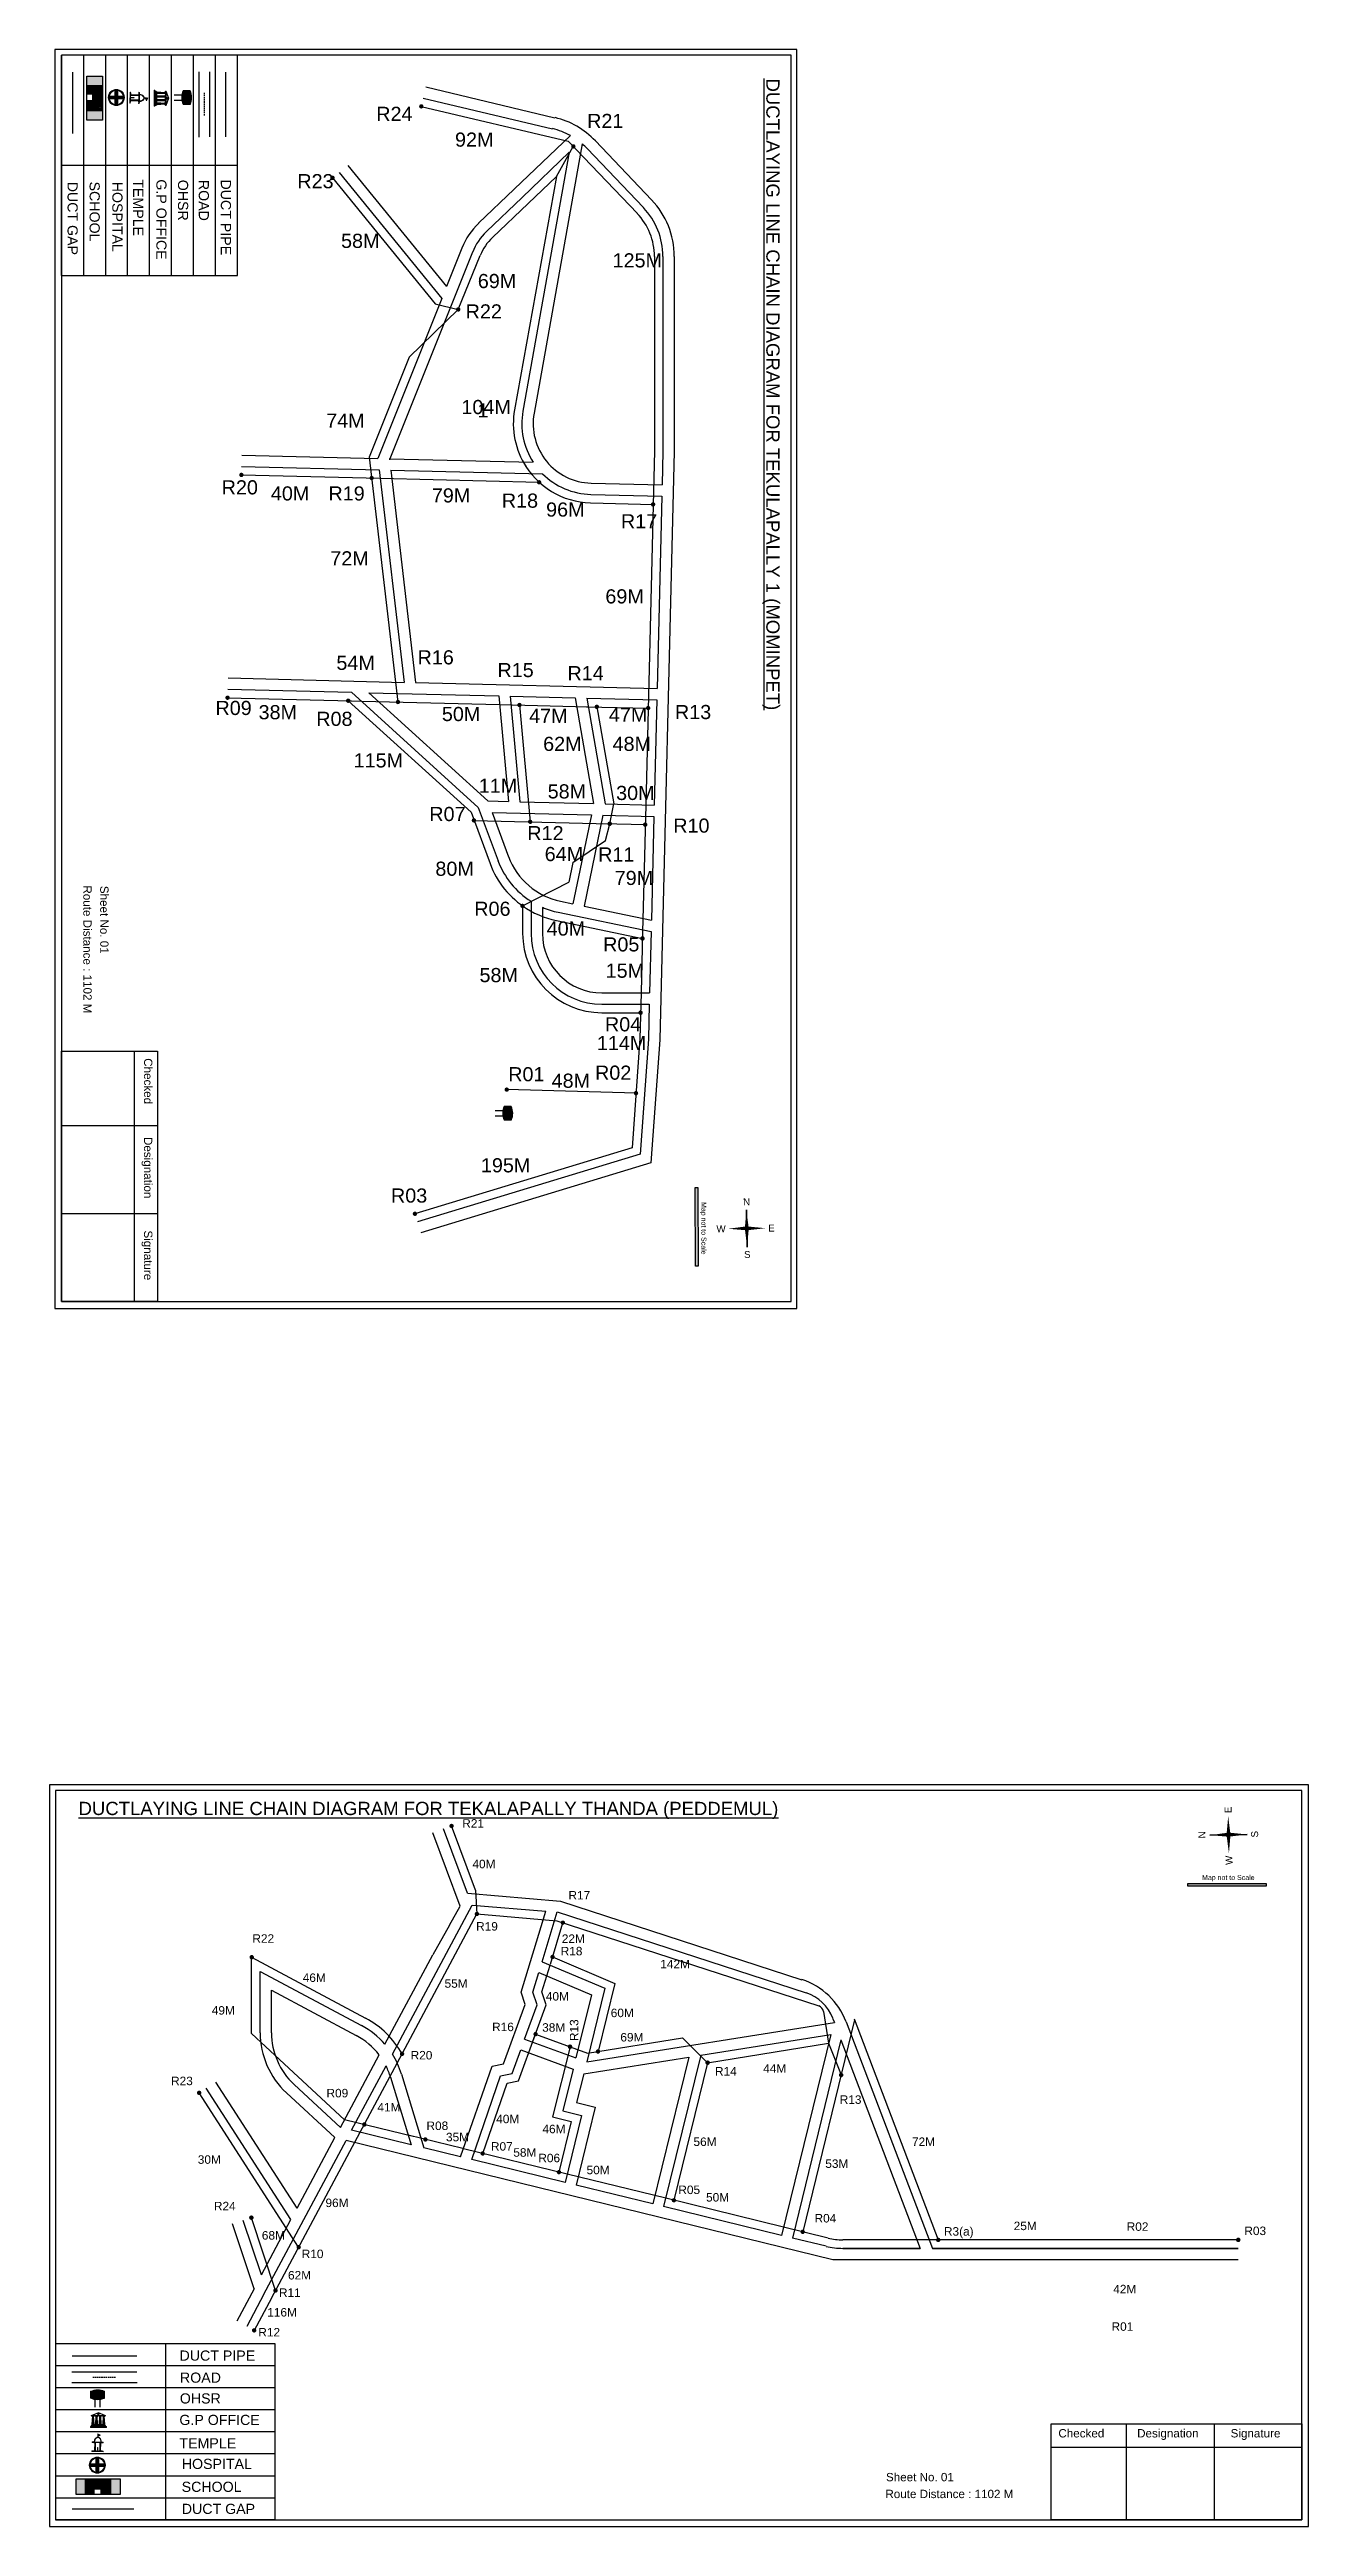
# Model space of a CAD drawing. Header units: inches. Extents: x 1745 to 7876, y -847 to 3138.
# Drawn here: x 1745 to 2635, y 1348 to 3100 of the extents above; entities that cross this region are included whole.
import ezdxf

# ---------------------------------------------------------------- set-up
doc = ezdxf.new("R2010")
doc.units = ezdxf.units.IN
doc.header["$MEASUREMENT"] = 0
doc.linetypes.add('DASHEDX2', pattern=[1.5, 1, -0.5])
for name, color, linetype in [('LANDMARK', 7, 'Continuous'), ('OHT', 7, 'Continuous'), ('pipe', 5, 'Continuous')]:
    doc.layers.add(name, color=color, linetype=linetype)
doc.styles.get("Standard").update_dxf_attribs({"font": 'arial.ttf'})

msp = doc.modelspace()

# ---------------------------------------------------------------- texts
at = {"color": 242, "true_color": 0xcd2027}
msp.add_text('%%UDUCTLAYING LINE CHAIN DIAGRAM FOR TEKULAPALLY 1 (MOMINPET)', height=9.375, rotation=270, dxfattribs=at).set_placement((2251.6, 3079.2))
for s, height, p in [('R24', 10, (1975.8, 3049.2)), ('R21', 10, (2124.9, 3044.2)), ('92M', 10, (2031.5, 3031)), ('R23', 10, (1920, 3001.6)), ('58M', 10, (1950.9, 2959.4)), ('125M', 10, (2142.9, 2945.6)), ('69M', 10, (2047.6, 2931)), ('R22', 10, (2039, 2909.5)), ('74M', 10, (1940.4, 2832.3)), ('104M', 10, (2036, 2841.9)), ('1', 10, (2047.4, 2839.5)), ('R20', 10, (1866.5, 2785.1)), ('40M', 10, (1901.3, 2780.8)), ('R19', 10, (1942, 2780.8)), ('79M', 10, (2015.1, 2779.4)), ('R18', 10, (2064.6, 2775.7)), ('96M', 10, (2095.9, 2769.4)), ('R17', 10, (2148.8, 2761.1)), ('72M', 10, (1943.3, 2734.9)), ('69M', 10, (2137.8, 2708)), ('54M', 10, (1947.6, 2661)), ('R16', 10, (2005, 2664.9)), ('R15', 10, (2061.5, 2655.9)), ('R14', 10, (2111, 2653.7)), ('R09', 10, (1862.1, 2629.1)), ('38M', 10, (1892.6, 2626.1)), ('R08', 10, (1933.4, 2621.4)), ('50M', 10, (2022.2, 2624.8)), ('47M', 10, (2083.9, 2623.5)), ('47M', 10, (2140.3, 2624.3)), ('R13', 10, (2187, 2626.2)), ('62M', 10, (2093.8, 2603.7)), ('48M', 10, (2142.9, 2603.7)), ('115M', 10, (1959.8, 2592)), ('11M', 10, (2048.3, 2574.1)), ('58M', 10, (2097, 2570.1)), ('30M', 10, (2145.4, 2569)), ('R07', 10, (2013.3, 2554.1)), ('R12', 10, (2082.6, 2540.6)), ('R10', 10, (2185.8, 2545.9)), ('80M', 10, (2017.6, 2515.4)), ('64M', 10, (2094.9, 2525.8)), ('R11', 10, (2132.7, 2525.5)), ('79M', 10, (2144.4, 2508.9)), ('R06', 10, (2045.1, 2487.1)), ('40M', 10, (2096.3, 2473.1)), ('R05', 10, (2136.2, 2461.9)), ('15M', 10, (2138, 2443.3)), ('58M', 10, (2048.8, 2440.2)), ('114M', 10, (2131.8, 2392.1)), ('R04', 10, (2137.5, 2405.4)), ('R01', 10, (2069.1, 2370.1)), ('48M', 10, (2099.8, 2365.5)), ('R02', 10, (2130.5, 2371.2)), ('195M', 10, (2049.8, 2305.7)), ('R03', 10, (1986.2, 2284.3)), ('R21', 6, (2036.6, 1842.3)), ('40M', 6, (2043.8, 1813.6)), ('Map not to Scale', 3.542, (2559.7, 1805.3)), ('R17', 6, (2111.7, 1791.5)), ('R19', 6, (2046.4, 1769.5)), ('R22', 6, (1888.2, 1760.9)), ('R18', 6, (2106.2, 1752)), ('22M', 6, (2107, 1760.8)), ('46M', 6, (1923.8, 1733.2)), ('55M', 6, (2024.1, 1729.1)), ('142M', 6, (2176.6, 1742.8)), ('40M', 6, (2095.7, 1720)), ('49M', 6, (1859.5, 1710.1)), ('R16', 6, (2057.7, 1698.4)), ('38M', 6, (2093.1, 1698)), ('60M', 6, (2141.6, 1708.3)), ('R20', 6, (2000.1, 1678.4)), ('69M', 6, (2148.4, 1691.1)), ('R23', 6, (1830.7, 1660.2)), ('R14', 6, (2215.3, 1667)), ('44M', 6, (2249.4, 1669)), ('R09', 6, (1940.6, 1651.6)), ('41M', 6, (1976.6, 1641.6)), ('R13', 6, (2303.5, 1647)), ('R08', 6, (2011.3, 1628.5)), ('40M', 6, (2060.6, 1633.3)), ('46M', 6, (2093.3, 1626.2)), ('35M', 6, (2025.1, 1620.5)), ('R07', 6, (2056.9, 1613.9)), ('58M', 6, (2072.7, 1609.6)), ('R06', 6, (2090.4, 1605.7)), ('56M', 6, (2200.1, 1617.2)), ('72M', 6, (2354.6, 1617.2)), ('30M', 6, (1849.6, 1604.6)), ('50M', 6, (2124.5, 1597.2)), ('53M', 6, (2293.3, 1601.7)), ('R24', 6, (1861, 1571.7)), ('96M', 6, (1939.9, 1574)), ('R05', 6, (2189.4, 1583.2)), ('50M', 6, (2209, 1577.9)), ('R04', 6, (2285.7, 1563.1)), ('R3(a)', 6, (2377.2, 1553.8)), ('25M', 6, (2426.5, 1557.7)), ('R02', 6, (2506.4, 1557.2)), ('R03', 6, (2589.6, 1554.2)), ('68M', 6, (1894.9, 1551)), ('R10', 6, (1923.1, 1537.9)), ('62M', 6, (1913.4, 1522.8)), ('R11', 6, (1907, 1510.5)), ('42M', 6, (2496.9, 1513)), ('116M', 6, (1898.7, 1496.6)), ('R01', 6, (2495.7, 1486.5)), ('DUCT PIPE', 7.18, (1836.7, 1465.4)), ('R12', 6, (1892.4, 1482.5)), ('ROAD ', 7.18, (1837, 1449.8)), ('OHSR', 7.18, (1836.9, 1435.1)), ('G.P OFFICE', 7.18, (1836.6, 1419.9)), ('TEMPLE', 7.18, (1836.6, 1403.4)), ('Checked', 5.89, (2458.1, 1411.1)), ('Designation', 5.886, (2513.8, 1411.1)), ('Signature', 5.89, (2579.9, 1411.1)), ('HOSPITAL', 7.18, (1838.3, 1388.8)), ('Sheet No. 01', 5.886, (2336.2, 1380.1)), ('SCHOOL', 7.18, (1838.2, 1372.6)), ('Route Distance : 1102 M', 5.886, (2335.8, 1368.2)), ('DUCT GAP', 7.18, (1838.3, 1357))]:
    msp.add_text(s, height=height).set_placement(p)
for s, height, rotation, p in [('DUCT GAP', 7.18, 270, (1757.5, 3006.2)), ('SCHOOL', 7.18, 270, (1773.1, 3006.3)), ('HOSPITAL', 7.18, 270, (1789.2, 3006.2)), ('TEMPLE', 7.18, 270, (1803.9, 3007.9)), ('G.P OFFICE', 7.18, 270, (1820.3, 3007.9)), ('OHSR', 7.18, 270, (1835.6, 3007.6)), ('ROAD ', 7.18, 270, (1850.3, 3007.5)), ('DUCT PIPE', 7.18, 270, (1865.9, 3007.8)), ('Route Distance : 1102 M', 5.886, 270, (1768.7, 2508.6)), ('Sheet No. 01', 5.886, 270, (1780.6, 2508.3)), ('Checked', 5.89, 270, (1811.6, 2386.4)), ('Designation', 5.886, 270, (1811.6, 2330.7)), ('Map not to Scale', 3.542, 270, (2205.7, 2284.7)), ('N', 4.95, 1.0063, (2235.2, 2282.4)), ('Signature', 5.89, 270, (1811.6, 2264.6)), ('W', 4.95, 1.0063, (2216.4, 2263.2)), ('E', 4.95, 1.0063, (2253, 2263.8)), ('S', 4.95, 1.0063, (2235.9, 2245.1)), ('E', 4.95, 91.0063, (2580.6, 1852.6)), ('N', 4.95, 91.0063, (2562.1, 1834.7)), ('S', 4.95, 91.0063, (2599.4, 1835.4)), ('W', 4.95, 91.0063, (2581.3, 1816)), ('R13', 6, 90, (2118.7, 1691.4))]:
    msp.add_text(s, height=height, rotation=rotation).set_placement(p)
msp.add_text('%%UDUCTLAYING LINE CHAIN DIAGRAM FOR TEKALAPALLY THANDA (PEDDEMUL)', height=9.375, dxfattribs=at).set_placement((1765.3, 1851.2))

# ---------------------------------------------------------------- blocks, each defined once
blk = doc.blocks.new('OHT')
at = {"linetype": 'Continuous', "lineweight": 0, "true_color": 0x0ffffc}
blk.add_hatch(color=4, dxfattribs=at).paths.add_polyline_path([(0.01, 1), (0, 1, 0.101323), (-0.4, 0.92), (-0.4, 0.52, 0.194075), (0.4, 0.52), (0.4, 0.92, 0.097877)])
at = {"color": 4, "linetype": 'Continuous', "lineweight": 0, "true_color": 0x0ffffc, "flags": 128}
for points in [[(-0.4, 0.52), (-0.4, 0.92)], [(0.4, 0.52), (0.4, 0.92)]]:
    blk.add_lwpolyline(points, dxfattribs=at)
at = {"color": 4, "linetype": 'Continuous', "lineweight": 0, "true_color": 0x0ffffc, "const_width": 0.075, "flags": 128}
for points in [[(-0.15, 0), (-0.15, 0.48)], [(0.15, 0), (0.15, 0.47)]]:
    blk.add_lwpolyline(points, dxfattribs=at)
at = {"color": 4, "linetype": 'Continuous', "lineweight": 0, "true_color": 0x0ffffc}
for centre, radius, start, end in [((0.01, -0.02), 1.02, 67.3109, 113.4711), ((0, 1.51), 1.07, 247.7682, 291.7007)]:
    blk.add_arc(centre, radius, start, end, dxfattribs=at)
blk = doc.blocks.new('Government_Office')
at = {"linetype": 'Continuous', "lineweight": 0, "true_color": 0xff0000}
for points in [[(-0.5, 0.05), (0.5, 0.05), (0.5, 0), (-0.5, 0)], [(-0.45, 0.08), (-0.45, 0.12), (0.45, 0.12), (0.45, 0.08)], [(-0.4, 0.14), (-0.4, 0.18), (0.4, 0.18), (0.4, 0.14)]]:
    blk.add_hatch(color=1, dxfattribs=at).paths.add_polyline_path(points)
h = blk.add_hatch(color=1, dxfattribs=at)
h.paths.add_polyline_path([(0.44, 0.72), (0.45, 0.75), (0, 0.93), (-0.45, 0.75), (-0.44, 0.72)])
h.paths.add_polyline_path([(0.36, 0.75), (-0.36, 0.75), (0, 0.9)], flags=16)
h.paths.add_polyline_path([(0, 0.78, -1), (0, 0.87, -1)], flags=0)
h = blk.add_hatch(color=1, dxfattribs=at)
edge = h.paths.add_edge_path()
edge.add_line((-0.27, 0.2), (-0.3, 0.68))
edge.add_line((-0.3, 0.68), (-0.29, 0.68))
edge.add_arc((-0.28, 0.69), 0.0176, 225.304, 441.5659)
edge.add_line((-0.28, 0.7), (-0.39, 0.7))
edge.add_arc((-0.39, 0.69), 0.0176, 98.4341, 314.696)
edge.add_line((-0.38, 0.68), (-0.37, 0.68))
edge.add_line((-0.37, 0.68), (-0.4, 0.2))
edge.add_line((-0.4, 0.2), (-0.27, 0.2))
h = blk.add_hatch(color=1, dxfattribs=at)
edge = h.paths.add_edge_path()
edge.add_line((-0.05, 0.2), (-0.07, 0.68))
edge.add_line((-0.07, 0.68), (-0.07, 0.68))
edge.add_arc((-0.05, 0.69), 0.0176, 225.304, 441.5659)
edge.add_line((-0.05, 0.7), (-0.17, 0.7))
edge.add_arc((-0.17, 0.69), 0.0176, 98.4341, 314.696)
edge.add_line((-0.16, 0.68), (-0.15, 0.68))
edge.add_line((-0.15, 0.68), (-0.18, 0.2))
edge.add_line((-0.18, 0.2), (-0.05, 0.2))
h = blk.add_hatch(color=1, dxfattribs=at)
edge = h.paths.add_edge_path()
edge.add_arc((0, 0.83), 0.0467, 90, 270)
edge.add_arc((0, 0.83), 0.0467, 270, 450)
h = blk.add_hatch(color=1, dxfattribs=at)
edge = h.paths.add_edge_path()
edge.add_line((0.18, 0.2), (0.15, 0.68))
edge.add_line((0.15, 0.68), (0.16, 0.68))
edge.add_arc((0.17, 0.69), 0.0176, 225.304, 441.5659)
edge.add_line((0.17, 0.7), (0.05, 0.7))
edge.add_arc((0.05, 0.69), 0.0176, 98.4341, 314.696)
edge.add_line((0.07, 0.68), (0.07, 0.68))
edge.add_line((0.07, 0.68), (0.05, 0.2))
edge.add_line((0.05, 0.2), (0.18, 0.2))
h = blk.add_hatch(color=1, dxfattribs=at)
edge = h.paths.add_edge_path()
edge.add_line((0.4, 0.2), (0.37, 0.68))
edge.add_line((0.37, 0.68), (0.38, 0.68))
edge.add_arc((0.39, 0.69), 0.0176, 225.304, 441.5659)
edge.add_line((0.4, 0.7), (0.28, 0.7))
edge.add_arc((0.28, 0.69), 0.0176, 98.4341, 314.696)
edge.add_line((0.29, 0.68), (0.3, 0.68))
edge.add_line((0.3, 0.68), (0.27, 0.2))
edge.add_line((0.27, 0.2), (0.4, 0.2))
at = {"color": 1, "linetype": 'Continuous', "lineweight": 0, "true_color": 0xff0000, "flags": 128}
for points in [[(-0.5, 0.05), (0.5, 0.05), (0.5, 0), (-0.5, 0)], [(-0.45, 0.75), (-0.44, 0.72), (0.44, 0.72), (0.45, 0.75), (0, 0.93)], [(-0.45, 0.08), (-0.45, 0.12), (0.45, 0.12), (0.45, 0.08)], [(-0.4, 0.14), (-0.4, 0.18), (0.4, 0.18), (0.4, 0.14)], [(-0.36, 0.75), (0.36, 0.75), (0, 0.9)]]:
    blk.add_lwpolyline(points, close=True, dxfattribs=at)
for points in [[(-0.27, 0.2), (-0.3, 0.68), (-0.29, 0.68, 1.379694), (-0.28, 0.7), (-0.39, 0.7, 1.379694), (-0.38, 0.68), (-0.37, 0.68), (-0.4, 0.2)], [(-0.05, 0.2), (-0.07, 0.68), (-0.07, 0.68, 1.379694), (-0.05, 0.7), (-0.17, 0.7, 1.379694), (-0.16, 0.68), (-0.15, 0.68), (-0.18, 0.2)], [(0, 0.87, 1), (0, 0.78, 1)], [(0.18, 0.2), (0.15, 0.68), (0.16, 0.68, 1.379694), (0.17, 0.7), (0.05, 0.7, 1.379694), (0.07, 0.68), (0.07, 0.68), (0.05, 0.2)], [(0.4, 0.2), (0.37, 0.68), (0.38, 0.68, 1.379694), (0.4, 0.7), (0.28, 0.7, 1.379694), (0.29, 0.68), (0.3, 0.68), (0.27, 0.2)]]:
    blk.add_lwpolyline(points, format="xyb", close=True, dxfattribs=at)
blk = doc.blocks.new('Temple')
at = {"linetype": 'Continuous', "lineweight": 0, "true_color": 0xff0000}
h = blk.add_hatch(color=1, dxfattribs=at)
edge = h.paths.add_edge_path()
edge.add_line((0.17, 0.49), (0.22, 0.49))
edge.add_line((0.22, 0.49), (0.22, 0.5))
edge.add_line((0.22, 0.5), (0.31, 0.5))
edge.add_line((0.31, 0.5), (0.31, 0.53))
edge.add_line((0.31, 0.53), (0.26, 0.53))
edge.add_line((0.26, 0.53), (0.26, 0.54))
edge.add_line((0.26, 0.54), (0.2, 0.54))
edge.add_spline(control_points=[(0.2, 0.54), (0.2, 0.59), (0.19, 0.64), (0.14, 0.74), (0.09, 0.79), (0.03, 0.8), (0.02, 0.81), (0.01, 0.81)], knot_values=[4.712389, 4.712389, 4.712389, 4.712389, 5.278166, 5.278166, 6.117402, 6.117402, 6.223801, 6.223801, 6.223801, 6.223801], degree=3, periodic=0)
edge.add_line((0.01, 0.81), (0.01, 0.79))
edge.add_line((0.01, 0.79), (-0.01, 0.79))
edge.add_line((-0.01, 0.79), (-0.01, 0.81))
edge.add_spline(control_points=[(-0.01, 0.81), (-0.05, 0.8), (-0.1, 0.78), (-0.17, 0.7), (-0.2, 0.63), (-0.2, 0.55), (-0.2, 0.55), (-0.2, 0.54)], knot_values=[6.343965, 6.343965, 6.343965, 6.343965, 6.956638, 6.956638, 7.795874, 7.795874, 7.853982, 7.853982, 7.853982, 7.853982], degree=3, periodic=0)
edge.add_line((-0.2, 0.54), (-0.26, 0.54))
edge.add_line((-0.26, 0.54), (-0.26, 0.53))
edge.add_line((-0.26, 0.53), (-0.31, 0.53))
edge.add_line((-0.31, 0.53), (-0.31, 0.5))
edge.add_line((-0.31, 0.5), (-0.22, 0.5))
edge.add_line((-0.22, 0.5), (-0.22, 0.49))
edge.add_line((-0.22, 0.49), (-0.17, 0.49))
edge.add_line((-0.17, 0.49), (-0.17, 0.07))
edge.add_arc((-0.2, 0.07), 0.03, -90, 0, ccw=False)
edge.add_line((-0.2, 0.04), (-0.26, 0.04))
edge.add_line((-0.26, 0.04), (-0.26, 0.03))
edge.add_line((-0.26, 0.03), (-0.31, 0.03))
edge.add_line((-0.31, 0.03), (-0.31, 0))
edge.add_line((-0.31, 0), (0.31, 0))
edge.add_line((0.31, 0), (0.31, 0.03))
edge.add_line((0.31, 0.03), (0.26, 0.03))
edge.add_line((0.26, 0.03), (0.26, 0.04))
edge.add_line((0.26, 0.04), (0.2, 0.04))
edge.add_arc((0.2, 0.07), 0.03, 180, 270, ccw=False)
edge.add_line((0.17, 0.07), (0.17, 0.49))
h.paths.add_polyline_path([(0.12, 0.07, -0.414214), (0.1, 0.04), (0.05, 0.04), (0.05, 0.03), (-0.05, 0.03), (-0.05, 0.04), (-0.1, 0.04, -0.414214), (-0.12, 0.07), (-0.12, 0.5), (0.12, 0.5)], flags=16)
edge = h.paths.add_edge_path(flags=16)
edge.add_ellipse((0, 0.54), major_axis=(0, 0.242), ratio=0.722808, start_angle=270, end_angle=450, ccw=False)
edge.add_line((0.17, 0.54), (-0.17, 0.54))
h.paths.add_polyline_path([(0.01, 0.23), (0.01, 0.07), (-0.01, 0.07), (-0.01, 0.23)], flags=0)
at = {"linetype": 'Continuous', "lineweight": 0, "true_color": 0xe66000}
blk.add_hatch(color=32, dxfattribs=at).paths.add_polyline_path([(-0.01, 1), (0.15, 0.93), (0, 0.85)])
at = {"linetype": 'Continuous', "lineweight": 0, "true_color": 0xff0000}
h = blk.add_hatch(color=1, dxfattribs=at)
edge = h.paths.add_edge_path()
edge.add_line((0.01, 0.86), (0, 0.85))
edge.add_line((0, 0.85), (0, 0.93))
edge.add_line((0, 0.93), (-0.01, 0.93))
edge.add_line((-0.01, 0.93), (-0.01, 0.81))
edge.add_spline(control_points=[(-0.01, 0.81), (0, 0.81), (0, 0.81), (0.01, 0.81)], knot_values=[6.223801, 6.223801, 6.223801, 6.223801, 6.343965, 6.343965, 6.343965, 6.343965], degree=3, periodic=0)
edge.add_line((0.01, 0.81), (0.01, 0.86))
h = blk.add_hatch(color=1, dxfattribs=at)
edge = h.paths.add_edge_path()
edge.add_line((0.01, 0.79), (0.01, 0.81))
edge.add_spline(control_points=[(0.01, 0.81), (0, 0.81), (0, 0.81), (-0.01, 0.81)], knot_values=[6.223801, 6.223801, 6.223801, 6.223801, 6.343965, 6.343965, 6.343965, 6.343965], degree=3, periodic=0)
edge.add_line((-0.01, 0.81), (-0.01, 0.79))
edge.add_line((-0.01, 0.79), (0.01, 0.79))
at = {"color": 1, "linetype": 'Continuous', "lineweight": 0, "true_color": 0xff0000, "flags": 128}
blk.add_lwpolyline([(0.2, 0.54), (0.26, 0.54), (0.26, 0.53), (0.31, 0.53), (0.31, 0.5), (0.22, 0.5), (0.22, 0.49), (0.17, 0.49), (0.17, 0.07, 0.414214), (0.2, 0.04), (0.26, 0.04), (0.26, 0.03), (0.31, 0.03), (0.31, 0), (-0.31, 0), (-0.31, 0.03), (-0.26, 0.03), (-0.26, 0.04), (-0.2, 0.04, 0.414214), (-0.17, 0.07), (-0.17, 0.49), (-0.22, 0.49), (-0.22, 0.5), (-0.31, 0.5), (-0.31, 0.53), (-0.26, 0.53), (-0.26, 0.54), (-0.2, 0.54)], format="xyb", dxfattribs=at)
blk.add_lwpolyline([(-0.17, 0.54), (0.17, 0.54)], dxfattribs=at)
blk.add_lwpolyline([(0.12, 0.5), (0.12, 0.07, -0.414214), (0.1, 0.04), (0.05, 0.04), (0.05, 0.03), (-0.05, 0.03), (-0.05, 0.04), (-0.1, 0.04, -0.414214), (-0.12, 0.07), (-0.12, 0.5)], format="xyb", close=True, dxfattribs=at)
at = {"color": 32, "linetype": 'Continuous', "lineweight": 0, "true_color": 0xe66000, "flags": 128}
blk.add_lwpolyline([(-0.01, 1), (0.15, 0.93), (0, 0.85), (-0.01, 1)], dxfattribs=at)
at = {"color": 1, "linetype": 'Continuous', "lineweight": 0, "true_color": 0xff0000, "flags": 128}
for points in [[(0.01, 0.93), (-0.01, 0.93), (-0.01, 0.79), (0.01, 0.79)], [(0.01, 0.23), (-0.01, 0.23), (-0.01, 0.07), (0.01, 0.07)]]:
    blk.add_lwpolyline(points, close=True, dxfattribs=at)
at = {"color": 1, "linetype": 'Continuous', "lineweight": 0, "true_color": 0xff0000}
blk.add_ellipse((0, 0.54), major_axis=(0, 0.242), ratio=0.722808, start_param=4.712389, end_param=7.853982, dxfattribs=at)
blk.add_open_spline([(0.2, 0.54), (0.2, 0.59), (0.19, 0.64), (0.14, 0.74), (0.09, 0.79), (-0.02, 0.82), (-0.08, 0.79), (-0.17, 0.7), (-0.2, 0.63), (-0.2, 0.55), (-0.2, 0.55), (-0.2, 0.54)], degree=3, knots=[4.712389, 4.712389, 4.712389, 4.712389, 5.278166, 5.278166, 6.117402, 6.117402, 6.956638, 6.956638, 7.795874, 7.795874, 7.853982, 7.853982, 7.853982, 7.853982], dxfattribs=at)
blk = doc.blocks.new('*U5')
at = {"color": 0, "linetype": 'DASHEDX2', "transparency": 16777216}
blk.add_line((0, 8.2), (0, -8), dxfattribs=at)
blk = doc.blocks.new('Hospital')
at = {"linetype": 'Continuous', "lineweight": 0, "true_color": 0x000000}
h = blk.add_hatch(color=18, dxfattribs=at)
h.paths.add_polyline_path([(-0.5, 0, 1), (0.5, 0, 1)])
h.paths.add_polyline_path([(0.45, 0, -1), (-0.45, 0, -1)], flags=16)
at = {"linetype": 'Continuous', "true_color": 0xff0000}
blk.add_hatch(color=1, dxfattribs=at).paths.add_polyline_path([(-0.39, 0.08), (-0.08, 0.08), (-0.08, 0.39), (0.08, 0.39), (0.08, 0.08), (0.39, 0.08), (0.39, -0.08), (0.08, -0.08), (0.08, -0.39), (-0.08, -0.39), (-0.08, -0.08), (-0.39, -0.08)])
at = {"color": 1, "linetype": 'Continuous', "true_color": 0xff0000, "flags": 128}
blk.add_lwpolyline([(-0.39, 0.08), (-0.08, 0.08), (-0.08, 0.39), (0.08, 0.39), (0.08, 0.08), (0.39, 0.08), (0.39, -0.08), (0.08, -0.08), (0.08, -0.39), (-0.08, -0.39), (-0.08, -0.08), (-0.39, -0.08)], close=True, dxfattribs=at)
at = {"color": 18, "linetype": 'Continuous', "lineweight": 0, "true_color": 0x000000}
for radius in [0.5, 0.446]:
    blk.add_circle((0, 0), radius, dxfattribs=at)
blk = doc.blocks.new('*U7')
at = {"color": 0, "linetype": 'DASHEDX2', "transparency": 16777216}
blk.add_line((-8.2, 0), (8, 0), dxfattribs=at)

# ---------------------------------------------------------------- hatches: boundary and pattern name
at = {"true_color": 0xc8c92d}
h = msp.add_hatch(color=52, dxfattribs=at)
h.dxf.hatch_style = 1
h.paths.add_polyline_path([(1782.3, 3074.7), (1782.3, 3080.9), (1771.2, 3080.9), (1771.2, 3074.7)])
h.paths.add_polyline_path([(1782.3, 3049.9), (1782.3, 3056), (1771.2, 3056), (1771.2, 3049.9)])
at = {"true_color": 0x293189}
h = msp.add_hatch(color=177, dxfattribs=at)
h.dxf.hatch_style = 1
h.paths.add_polyline_path([(1782.3, 3056), (1782.3, 3074.7), (1771.2, 3074.7), (1771.2, 3067.7), (1774.9, 3067.7), (1774.9, 3063.9), (1771.2, 3063.9), (1771.2, 3056)])
h.paths.add_polyline_path([(1779.8, 3072.1), (1779.8, 3073.4), (1781.1, 3073.4), (1781.1, 3072.1)], flags=16)
h.paths.add_polyline_path([(1779.8, 3059.2), (1781.1, 3059.2), (1781.1, 3057.8), (1779.8, 3057.8)], flags=16)
at = {"ltscale": 0.5}
h = msp.add_hatch(color=5, dxfattribs=at)
h.dxf.hatch_style = 1
h.paths.add_polyline_path([(2009.2, 3059.5, 1), (2006.1, 3059.5, 1)])
h = msp.add_hatch(color=5, dxfattribs=at)
h.dxf.hatch_style = 1
h.paths.add_polyline_path([(2116.7, 3031.2, 1), (2113.6, 3031.2, 1)])
h = msp.add_hatch(color=5, dxfattribs=at)
h.dxf.hatch_style = 1
h.paths.add_polyline_path([(1946.4, 3009, 1), (1943.3, 3009, 1)])
h = msp.add_hatch(color=5, dxfattribs=at)
h.dxf.hatch_style = 1
h.paths.add_polyline_path([(2035.3, 2915.9, 1), (2032.2, 2915.9, 1)])
h = msp.add_hatch(color=5, dxfattribs=at)
h.dxf.hatch_style = 1
h.paths.add_polyline_path([(1882, 2798.9, 1), (1878.9, 2798.9, 1)])
h = msp.add_hatch(color=5, dxfattribs=at)
h.dxf.hatch_style = 1
h.paths.add_polyline_path([(1974.1, 2796.7, 1), (1971, 2796.7, 1)])
h = msp.add_hatch(color=5, dxfattribs=at)
h.dxf.hatch_style = 1
h.paths.add_polyline_path([(2092.5, 2793.7, 1), (2089.4, 2793.7, 1)])
h = msp.add_hatch(color=5, dxfattribs=at)
h.dxf.hatch_style = 1
h.paths.add_polyline_path([(2173.1, 2778, 1), (2170, 2778, 1)])
h = msp.add_hatch(color=5, dxfattribs=at)
h.dxf.hatch_style = 1
h.paths.add_polyline_path([(1872.2, 2641.3, 1), (1869.1, 2641.3, 1)])
h = msp.add_hatch(color=5, dxfattribs=at)
h.dxf.hatch_style = 1
h.paths.add_polyline_path([(1957.5, 2639.2, 1), (1954.4, 2639.2, 1)])
h = msp.add_hatch(color=5, dxfattribs=at)
h.dxf.hatch_style = 1
h.paths.add_polyline_path([(1992.7, 2638.3, 1), (1989.6, 2638.3, 1)])
h = msp.add_hatch(color=5, dxfattribs=at)
h.dxf.hatch_style = 1
h.paths.add_polyline_path([(2078.6, 2636.2, 1), (2075.5, 2636.2, 1)])
h = msp.add_hatch(color=5, dxfattribs=at)
h.dxf.hatch_style = 1
h.paths.add_polyline_path([(2133.3, 2634.9, 1), (2130.2, 2634.9, 1)])
h = msp.add_hatch(color=5, dxfattribs=at)
h.dxf.hatch_style = 1
h.paths.add_polyline_path([(2169.6, 2634, 1), (2166.5, 2634, 1)])
h = msp.add_hatch(color=5, dxfattribs=at)
h.dxf.hatch_style = 1
h.paths.add_polyline_path([(2046.4, 2554.6, 1), (2043.3, 2554.6, 1)])
h = msp.add_hatch(color=5, dxfattribs=at)
h.dxf.hatch_style = 1
h.paths.add_polyline_path([(2086.2, 2553.6, 1), (2083.1, 2553.6, 1)])
h = msp.add_hatch(color=5, dxfattribs=at)
h.dxf.hatch_style = 1
h.paths.add_polyline_path([(2142.5, 2552.2, 1), (2139.3, 2552.2, 1)])
h = msp.add_hatch(color=5, dxfattribs=at)
h.dxf.hatch_style = 1
h.paths.add_polyline_path([(2167.5, 2551.6, 1), (2164.4, 2551.6, 1)])
h = msp.add_hatch(color=5, dxfattribs=at)
h.dxf.hatch_style = 1
h.paths.add_polyline_path([(2080.8, 2494.1, 1), (2077.7, 2494.1, 1)])
h = msp.add_hatch(color=5, dxfattribs=at)
h.dxf.hatch_style = 1
h.paths.add_polyline_path([(2165.6, 2471.1, 1), (2162.4, 2471.1, 1)])
h = msp.add_hatch(color=5, dxfattribs=at)
h.dxf.hatch_style = 1
h.paths.add_polyline_path([(2164.3, 2418.6, 1), (2161.1, 2418.6, 1)])
h = msp.add_hatch(color=5, dxfattribs=at)
h.dxf.hatch_style = 1
h.paths.add_polyline_path([(2069.6, 2364.2, 1), (2066.5, 2364.2, 1)])
h = msp.add_hatch(color=5, dxfattribs=at)
h.dxf.hatch_style = 1
h.paths.add_polyline_path([(2161, 2361.7, 1), (2157.9, 2361.7, 1)])
at = {"true_color": 0x0093dd}
h = msp.add_hatch(color=142, dxfattribs=at)
h.dxf.hatch_style = 1
h.paths.add_polyline_path([(2203.2, 2294.9), (2201.4, 2294.9), (2201.5, 2239.4), (2203.4, 2239.4)])
at = {"ltscale": 0.5}
h = msp.add_hatch(color=5, dxfattribs=at)
h.dxf.hatch_style = 1
h.paths.add_polyline_path([(2004.7, 2276.4, 1), (2001.6, 2276.4, 1)])
h = msp.add_hatch(color=5, dxfattribs=at)
h.dxf.hatch_style = 1
h.paths.add_polyline_path([(2030.6, 1843.5, 1), (2027.5, 1843.5, 1)])
at = {"true_color": 0x0093dd}
h = msp.add_hatch(color=142, dxfattribs=at)
h.dxf.hatch_style = 1
h.paths.add_polyline_path([(2549.6, 1802.8), (2549.6, 1800.9), (2605.1, 1801), (2605.1, 1802.9)])
at = {"ltscale": 0.5}
h = msp.add_hatch(color=5, dxfattribs=at)
h.dxf.hatch_style = 1
h.paths.add_polyline_path([(2048.5, 1781.3, 1), (2045.4, 1781.3, 1)])
h = msp.add_hatch(color=5, dxfattribs=at)
h.dxf.hatch_style = 1
h.paths.add_polyline_path([(2109.3, 1775.1, 1), (2106.2, 1775.1, 1)])
h = msp.add_hatch(color=5, dxfattribs=at)
h.dxf.hatch_style = 1
h.paths.add_polyline_path([(1889.3, 1750.7, 1), (1886.2, 1750.7, 1)])
h = msp.add_hatch(color=5, dxfattribs=at)
h.dxf.hatch_style = 1
h.paths.add_polyline_path([(2102, 1750.9, 1), (2098.9, 1750.9, 1)])
h = msp.add_hatch(color=5, dxfattribs=at)
h.dxf.hatch_style = 1
h.paths.add_polyline_path([(1995.6, 1682.3, 1), (1992.5, 1682.3, 1)])
h = msp.add_hatch(color=5, dxfattribs=at)
h.dxf.hatch_style = 1
h.paths.add_polyline_path([(2090, 1696.3, 1), (2086.9, 1696.3, 1)])
h = msp.add_hatch(color=5, dxfattribs=at)
h.dxf.hatch_style = 1
h.paths.add_polyline_path([(2114.4, 1687.4, 1), (2111.2, 1687.4, 1)])
h = msp.add_hatch(color=5, dxfattribs=at)
h.dxf.hatch_style = 1
h.paths.add_polyline_path([(2134.1, 1684, 1), (2131, 1684, 1)])
h = msp.add_hatch(color=5, dxfattribs=at)
h.dxf.hatch_style = 1
h.paths.add_polyline_path([(2211.7, 1676.1, 1), (2208.5, 1676.1, 1)])
h = msp.add_hatch(color=5, dxfattribs=at)
h.dxf.hatch_style = 1
h.paths.add_polyline_path([(2306.1, 1667.4, 1), (2302.9, 1667.4, 1)])
h = msp.add_hatch(color=5, dxfattribs=at)
h.dxf.hatch_style = 1
h.paths.add_polyline_path([(1852.1, 1654.8, 1), (1849, 1654.8, 1)])
h = msp.add_hatch(color=5, dxfattribs=at)
h.dxf.hatch_style = 1
h.paths.add_polyline_path([(1968.9, 1632.4, 1), (1965.8, 1632.4, 1)])
h = msp.add_hatch(color=5, dxfattribs=at)
h.dxf.hatch_style = 1
h.paths.add_polyline_path([(2012.1, 1621.8, 1), (2009, 1621.8, 1)])
h = msp.add_hatch(color=5, dxfattribs=at)
h.dxf.hatch_style = 1
h.paths.add_polyline_path([(2052.6, 1611.9, 1), (2049.5, 1611.9, 1)])
h = msp.add_hatch(color=5, dxfattribs=at)
h.dxf.hatch_style = 1
h.paths.add_polyline_path([(2106.5, 1598.7, 1), (2103.4, 1598.7, 1)])
h = msp.add_hatch(color=5, dxfattribs=at)
h.dxf.hatch_style = 1
h.paths.add_polyline_path([(2187.8, 1578.8, 1), (2184.7, 1578.8, 1)])
h = msp.add_hatch(color=5, dxfattribs=at)
h.dxf.hatch_style = 1
h.paths.add_polyline_path([(1889.1, 1566.5, 1), (1885.9, 1566.5, 1)])
h = msp.add_hatch(color=5, dxfattribs=at)
h.dxf.hatch_style = 1
h.paths.add_polyline_path([(1922.5, 1545.6, 1), (1919.4, 1545.6, 1)])
h = msp.add_hatch(color=5, dxfattribs=at)
h.dxf.hatch_style = 1
h.paths.add_polyline_path([(2278.9, 1556.5, 1), (2275.8, 1556.5, 1)])
h = msp.add_hatch(color=5, dxfattribs=at)
h.dxf.hatch_style = 1
h.paths.add_polyline_path([(2374.7, 1550.8, 1), (2371.6, 1550.8, 1)])
h = msp.add_hatch(color=5, dxfattribs=at)
h.dxf.hatch_style = 1
h.paths.add_polyline_path([(2586.9, 1550.8, 1), (2583.7, 1550.8, 1)])
h = msp.add_hatch(color=5, dxfattribs=at)
h.dxf.hatch_style = 1
h.paths.add_polyline_path([(1906.1, 1515, 1), (1903, 1515, 1)])
h = msp.add_hatch(color=5, dxfattribs=at)
h.dxf.hatch_style = 1
h.paths.add_polyline_path([(1891, 1486.8, 1), (1887.9, 1486.8, 1)])
at = {"true_color": 0xc8c92d}
h = msp.add_hatch(color=52, dxfattribs=at)
h.dxf.hatch_style = 1
h.paths.add_polyline_path([(1769.7, 1381.8), (1763.6, 1381.8), (1763.6, 1370.7), (1769.7, 1370.7)])
h.paths.add_polyline_path([(1794.6, 1381.8), (1788.4, 1381.8), (1788.4, 1370.7), (1794.6, 1370.7)])
at = {"true_color": 0x293189}
h = msp.add_hatch(color=177, dxfattribs=at)
h.dxf.hatch_style = 1
h.paths.add_polyline_path([(1788.4, 1381.8), (1769.7, 1381.8), (1769.7, 1370.7), (1776.8, 1370.7), (1776.8, 1374.4), (1780.6, 1374.4), (1780.6, 1370.7), (1788.4, 1370.7)])
h.paths.add_polyline_path([(1772.4, 1379.4), (1771, 1379.4), (1771, 1380.6), (1772.4, 1380.6)], flags=16)
h.paths.add_polyline_path([(1785.3, 1379.4), (1785.3, 1380.6), (1786.7, 1380.6), (1786.7, 1379.4)], flags=16)

# ---------------------------------------------------------------- linework, layer by layer
for p, q in [((1753.3, 2940), (1753.3, 3095.6)), ((1754.5, 3095.6), (1753.3, 3095.6)), ((1754.3, 3095.6), (1753.3, 3095.6)), ((1877.8, 3095.6), (1754.5, 3095.6)), ((1768.9, 3095.6), (1768.9, 2940)), ((1784.4, 3095.6), (1784.4, 2940)), ((1800, 2940), (1800, 3095.6)), ((1815.5, 2940), (1815.5, 3095.6)), ((1831.1, 2940), (1831.1, 3095.6)), ((1846.6, 2940), (1846.6, 3095.6)), ((1850.4, 3083.9), (1850.4, 3037.8)), ((1857.9, 3083.9), (1857.9, 3038)), ((1862.2, 2940), (1862.2, 3095.6)), ((2009, 3065.4), (2100.3, 3043.7)), ((2010.9, 3073.2), (2102.1, 3051.5)), ((2113.1, 3038.8), (2073.4, 3000.9)), ((2121.5, 3032.9), (2087.4, 2842.5)), ((2130.7, 3035.1), (2170.5, 2993.5)), ((1877.8, 3017.8), (1753.3, 3017.8)), ((1949.5, 3012.8), (2022.1, 2923.6)), ((1955.7, 3017.8), (2025.5, 2932.1)), ((2112.3, 3027), (2078.9, 2995.1)), ((2112.3, 3027), (2079.5, 2843.9)), ((2124.9, 3029.6), (2164.7, 2987.9)), ((2073.4, 3000.9), (2048.2, 2976.9)), ((2078.9, 2995.1), (2053.8, 2971.1)), ((2043.8, 2956.3), (1985.5, 2810.3)), ((2036.3, 2959.2), (2025.5, 2932.1)), ((2178.5, 2953.4), (2178.5, 2815.7)), ((2186.5, 2953.4), (2186.5, 2815.7)), ((2022.1, 2923.6), (1977, 2810.6)), ((1880.6, 2804.9), (1977.9, 2802.5)), ((1880.8, 2812.9), (1977, 2810.6)), ((1977.9, 2802.5), (1995.6, 2652.2)), ((1985.1, 2810.4), (1985.2, 2809.5)), ((1985.5, 2810.3), (2086.8, 2807.8)), ((2186.5, 2815.5), (2176.2, 2399.7)), ((2178.5, 2815.7), (2177.9, 2791.8)), ((1986, 2802.3), (2093.4, 2799.7)), ((1986, 2802.3), (2003.6, 2652)), ((2127.5, 2785.1), (2177.7, 2783.8)), ((2127.7, 2793.1), (2177.9, 2791.8)), ((2177.7, 2783.8), (2174.4, 2647.8)), ((1870.8, 2647.3), (1958.3, 2645.2)), ((1871, 2655.3), (1995.6, 2652.2)), ((1958.3, 2645.2), (2047.9, 2563.7)), ((1970.5, 2644.8), (2062.4, 2642.6)), ((1970.5, 2644.8), (2054.7, 2568.3)), ((2003.6, 2652), (2174.4, 2647.8)), ((2062.4, 2642.6), (2069.2, 2568)), ((2070.4, 2642.4), (2116.5, 2641.2)), ((2070.4, 2642.4), (2077.3, 2567.8)), ((2116.5, 2641.2), (2129.5, 2566.5)), ((2124.6, 2641), (2174.2, 2639.8)), ((2124.6, 2641), (2137.7, 2566.3)), ((2174.2, 2639.8), (2172.3, 2565.4)), ((2047.9, 2563.7), (2061.9, 2526.1)), ((2054.7, 2568.3), (2069.2, 2568)), ((2057.7, 2560.2), (2127.9, 2558.5)), ((2057.7, 2560.2), (2069.4, 2528.9)), ((2077.3, 2567.8), (2129.5, 2566.5)), ((2127.9, 2558.5), (2114.9, 2495.6)), ((2136, 2558.3), (2122.7, 2494)), ((2136, 2558.3), (2172.1, 2557.4)), ((2137.7, 2566.3), (2172.3, 2565.4)), ((2172.1, 2557.4), (2170.3, 2484.1)), ((2085.3, 2497.3), (2085.3, 2474.6)), ((2093.3, 2493.1), (2093.3, 2474.6)), ((2104.5, 2489.6), (2170.1, 2476)), ((2106.1, 2497.4), (2114.9, 2495.6)), ((2122.7, 2494), (2170.3, 2484.1)), ((2170.1, 2476), (2169, 2432.6)), ((2135.3, 2432.6), (2169, 2432.6)), ((2135.3, 2424.6), (2168.8, 2424.6)), ((2168.8, 2424.6), (2168.2, 2399.9)), ((2168.7, 2418.6), (2168.8, 2418.6)), ((2168.2, 2399.9), (2162.4, 2318.5)), ((2176.2, 2399.4), (2169.9, 2312.5)), ((2159.5, 2361.7), (2159.5, 2361.7)), ((2162.4, 2318.5), (2004.9, 2270.7)), ((2169.9, 2312.5), (2007.2, 2263)), ((2238, 2252.8), (2237.5, 2279.1)), ((2237.5, 2279.1), (2238, 2252.8)), ((2238, 2252.8), (2237.5, 2279.1)), ((2237.7, 2266), (2238, 2252.8)), ((2040.2, 1795.9), (2023.4, 1841.4)), ((2035.1, 1786.8), (2015.9, 1838.6)), ((2591.6, 1837.5), (2565.3, 1837)), ((2565.3, 1837), (2591.6, 1837.5)), ((2591.6, 1837.5), (2565.3, 1837)), ((2578.5, 1837.2), (2591.6, 1837.5)), ((1987.2, 1682.1), (2043.6, 1787.6)), ((2027.5, 1773.3), (2035.1, 1786.8)), ((2040.2, 1795.9), (2106.1, 1790.3)), ((2043.6, 1787.6), (2095.6, 1783.2)), ((2106.1, 1790.3), (2276.8, 1734.8)), ((2027.5, 1773.3), (2015.7, 1752.4)), ((2078.2, 1725.9), (2095.6, 1783.2)), ((2093.1, 1747.5), (2103.8, 1782.7)), ((2103.8, 1782.7), (2279.8, 1725.5)), ((1981.9, 1689.2), (2015.7, 1752.4)), ((1893.7, 1697.3), (1893.7, 1740.7)), ((1893.7, 1740.7), (1965.4, 1702.4)), ((2086.6, 1726), (2090.8, 1739.8)), ((2090.8, 1739.8), (2128, 1724)), ((2093.1, 1747.5), (2137.4, 1728.7)), ((1901.7, 1697.3), (1901.7, 1727.4)), ((1901.7, 1727.4), (1961.7, 1695.3)), ((2065.8, 1675.4), (2081.1, 1717.2)), ((2081.1, 1717.2), (2078.2, 1725.9)), ((2080.7, 1692.8), (2089.6, 1717)), ((2089.6, 1717), (2086.6, 1726)), ((2128, 1724), (2117, 1679.5)), ((2137.4, 1728.7), (2124.6, 1676.7)), ((2124.6, 1676.7), (2299.7, 1704.6)), ((2298.5, 1707.6), (2299.7, 1704.6)), ((2308, 1705.1), (2369, 1544.8)), ((1950.4, 1630.3), (1977.8, 1681.6)), ((2071.8, 1668.5), (2078, 1685.3)), ((2078, 1685.3), (2115.1, 1671.6)), ((2080.7, 1692.8), (2117, 1679.5)), ((2205.2, 1681.4), (2297.1, 1696.1)), ((2297.1, 1696.1), (2262.3, 1554)), ((2304.4, 1692.2), (2270.1, 1552.1)), ((2304.1, 1691.1), (2304.7, 1691.2)), ((2304.4, 1692.2), (2360.4, 1544.8)), ((1958.4, 1628.4), (1982.7, 1673.8)), ((1985.9, 1665.8), (2000.4, 1618.1)), ((1993.6, 1668.1), (2009.4, 1615.9)), ((2035.4, 1609.5), (2057.7, 1673.7)), ((2043.3, 1607.6), (2063.7, 1666.8)), ((2057.7, 1673.7), (2065.8, 1675.4)), ((2063.7, 1666.8), (2071.8, 1668.5)), ((2115.1, 1671.6), (2107.8, 1642)), ((2122.5, 1668.3), (2117.4, 1647.9)), ((2122.5, 1668.3), (2196.7, 1680.1)), ((2196.7, 1680.1), (2171.3, 1576.3)), ((2205.2, 1681.4), (2179, 1574.4)), ((1915.5, 1565.1), (1855.6, 1658)), ((1919.8, 1573.2), (1862.3, 1662.4)), ((1946.5, 1623.1), (1912.3, 1654.8)), ((1950.4, 1630.3), (1917.7, 1660.6)), ((2117.4, 1647.9), (2130.6, 1644.6)), ((2107.8, 1642), (2121, 1638.8)), ((2121, 1638.8), (2109.4, 1591.4)), ((2130.6, 1644.7), (2117.1, 1589.5)), ((1896.4, 1512.5), (1954.5, 1621.1)), ((1919.8, 1573.2), (1946.5, 1623.1)), ((2298.7, 1536.8), (1954.5, 1621.1)), ((2000.4, 1618.1), (1958.4, 1628.4)), ((2035.4, 1609.5), (2009.4, 1615.9)), ((2109.4, 1591.4), (2043.3, 1607.6)), ((2171.3, 1576.3), (2117.1, 1589.5)), ((1889.4, 1516.3), (1874.2, 1562.1)), ((1894.6, 1526), (1881.8, 1564.6)), ((1894.6, 1526), (1915.5, 1565.1)), ((2262.3, 1554), (2179, 1574.4)), ((2293.9, 1546.3), (2270.1, 1552.1)), ((2305.7, 1544.8), (2360.4, 1544.8)), ((2360.4, 1544.8), (2305.7, 1544.8)), ((2369, 1544.8), (2585.3, 1544.8)), ((2585.3, 1544.8), (2369, 1544.8)), ((2585.3, 1536.8), (2298.7, 1536.8)), ((1889.4, 1516.3), (1877.1, 1493.4)), ((1896.4, 1512.5), (1884.2, 1489.6)), ((1748.9, 1477.3), (1748.9, 1354)), ((1826.7, 1477.3), (1826.7, 1352.8)), ((1904.4, 1461.7), (1748.9, 1461.7)), ((1760.6, 1457.4), (1806.4, 1457.4)), ((1904.4, 1446.2), (1748.9, 1446.2)), ((1760.6, 1449.9), (1806.7, 1449.9)), ((1904.4, 1430.6), (1748.9, 1430.6)), ((1904.4, 1415.1), (1748.9, 1415.1)), ((1904.4, 1399.5), (1748.9, 1399.5)), ((1748.9, 1383.9), (1904.4, 1383.9)), ((1748.9, 1368.4), (1904.4, 1368.4)), ((1748.9, 1354), (1748.9, 1352.8)), ((1748.9, 1353.8), (1748.9, 1352.9)), ((1904.4, 1352.8), (1748.9, 1352.8))]:
    msp.add_line(p, q)
at = {"color": 242, "true_color": 0xcd2027}
for p, q in [((1804.7, 2391.5), (1804.7, 2214.3)), ((1821.2, 2338.5), (1753.3, 2338.5)), ((1821.2, 2276.3), (1753.3, 2276.3)), ((2506, 1420.7), (2506, 1352.8)), ((2568.2, 1420.7), (2568.2, 1352.8)), ((2453, 1404.2), (2630.2, 1404.2))]:
    msp.add_line(p, q, dxfattribs=at)
at = {"color": 1}
for p, q in [((2237.5, 2279.1), (2237.7, 2266)), ((2565.3, 1837), (2578.5, 1837.2))]:
    msp.add_line(p, q, dxfattribs=at)
for points in [[(2273.1, 3099.7), (1748.6, 3099.7), (1748.6, 2209.5), (2273.1, 2209.5)], [(2269.1, 3095.6), (1753.3, 3095.6), (1753.3, 2214.3), (2269.1, 2214.3)], [(1782.3, 3049.8), (1771.2, 3049.8), (1771.2, 3080.9), (1782.3, 3080.9)], [(1781.1, 3072.1), (1779.8, 3072.1), (1779.8, 3073.4), (1781.1, 3073.4)], [(1779.8, 3059.2), (1781.1, 3059.2), (1781.1, 3057.8), (1779.8, 3057.8)], [(1744.8, 1872.6), (1744.8, 1348.1), (2634.9, 1348.1), (2634.9, 1872.6)], [(1748.9, 1868.6), (1748.9, 1352.9), (2630.2, 1352.9), (2630.2, 1868.6)], [(1794.7, 1381.8), (1794.7, 1370.7), (1763.6, 1370.7), (1763.6, 1381.8)], [(1772.4, 1380.6), (1772.4, 1379.4), (1771, 1379.4), (1771, 1380.6)], [(1785.3, 1379.4), (1785.3, 1380.6), (1786.7, 1380.6), (1786.7, 1379.4)]]:
    msp.add_lwpolyline(points, close=True)
for points in [[(1753.3, 2940), (1877.8, 2940), (1877.8, 3095.6)], [(1771.2, 3069), (1775.3, 3069), (1775.3, 3062.5), (1771.2, 3062.5)], [(1904.4, 1352.8), (1904.4, 1477.3), (1748.9, 1477.3)], [(1775.4, 1370.7), (1775.4, 1374.8), (1782, 1374.8), (1782, 1370.7)]]:
    msp.add_lwpolyline(points)
at = {"color": 242, "true_color": 0xcd2027}
for points in [[(1753.3, 2214.3), (1753.3, 2391.5), (1821.2, 2391.5), (1821.2, 2214.3)], [(2630.2, 1352.8), (2453, 1352.8), (2453, 1420.7), (2630.2, 1420.7)]]:
    msp.add_lwpolyline(points, close=True, dxfattribs=at)
at = {"color": 142, "true_color": 0x0093dd}
for points in [[(2201.5, 2239.4), (2201.4, 2294.9), (2203.2, 2294.9), (2203.4, 2239.4), (2201.5, 2239.4)], [(2605.1, 1801), (2549.6, 1800.9), (2549.6, 1802.8), (2605.1, 1802.9), (2605.1, 1801)]]:
    msp.add_lwpolyline(points, dxfattribs=at)
for centre, radius, start, end in [((2088.8, 2995.1), 58, 43.67, 76.6532), ((2088.8, 2995.1), 50, 60.8908, 76.6532), ((2088.8, 2995.1), 50, 43.67, 49.0963), ((2128.5, 2953.4), 50, 0, 43.67), ((2128.5, 2953.4), 58, 0, 43.67), ((2082.8, 2940.7), 50, 133.67, 158.2356), ((2082.8, 2940.7), 42, 133.67, 158.2356), ((2128.7, 2835.1), 50, 169.8452, 212.9875), ((2128.7, 2835.1), 42, 169.8452, 268.5819), ((2128.7, 2835.1), 50, 225.0548, 268.5819), ((2116.2, 2546.4), 58, 200.4392, 237.7406), ((2116.2, 2546.4), 50, 200.4392, 258.3371), ((2116.2, 2546.4), 58, 246.6827, 258.3371), ((2135.3, 2474.6), 50, 180, 270), ((2135.3, 2474.6), 42, 180, 270), ((2261.3, 1687.3), 50, 20.829, 71.9822), ((2270.5, 1696.9), 30, 20.829, 71.9822), ((1938.1, 1651.2), 58, 40.9665, 61.8591), ((1951.7, 1697.3), 58, 180, 227.1355), ((1951.7, 1697.3), 50, 180, 227.1355), ((1938.1, 1651.2), 50, 37.4231, 61.8591), ((1938.1, 1651.2), 58, 16.9117, 32.2191), ((1938.1, 1651.2), 50, 16.9117, 26.8521), ((2305.7, 1594.8), 50, 256.2465, 270)]:
    msp.add_arc(centre, radius, start, end)
at = {"color": 1}
for points in [[(2236.4, 2266), (2239.2, 2266), (2237.5, 2279.1)], [(2236.4, 2266), (2239.2, 2266), (2237.5, 2279.1)], [(2578.5, 1835.9), (2578.5, 1838.8), (2565.3, 1837)], [(2578.5, 1835.9), (2578.5, 1838.8), (2565.3, 1837)]]:
    msp.add_solid(points, dxfattribs=at)
for points in [[(2237.8, 2264.7), (2237.7, 2267.5), (2224.6, 2265.8)], [(2237.8, 2264.7), (2237.7, 2267.5), (2224.6, 2265.8)], [(2236.4, 2266), (2239.2, 2266), (2238, 2252.8)], [(2236.4, 2266), (2239.2, 2266), (2238, 2252.8)], [(2237.8, 2264.7), (2237.7, 2267.5), (2250.9, 2266.2)], [(2237.8, 2264.7), (2237.7, 2267.5), (2250.9, 2266.2)], [(2579.8, 1837.3), (2577, 1837.2), (2578.2, 1850.4)], [(2579.8, 1837.3), (2577, 1837.2), (2578.2, 1850.4)], [(2579.8, 1837.3), (2577, 1837.2), (2578.7, 1824.1)], [(2579.8, 1837.3), (2577, 1837.2), (2578.7, 1824.1)], [(2578.5, 1835.9), (2578.5, 1838.8), (2591.6, 1837.5)], [(2578.5, 1835.9), (2578.5, 1838.8), (2591.6, 1837.5)]]:
    msp.add_solid(points)
at = {"layer": 'OHT', "color": 1}
for p, q in [((1761.1, 3083.7), (1761.1, 3040.2)), ((1760.7, 1360.6), (1804.3, 1360.6))]:
    msp.add_line(p, q, dxfattribs=at)
at = {"layer": 'OHT', "color": 5}
for p, q in [((1869.3, 3083.7), (1869.3, 3037.9)), ((1760.7, 1468.8), (1806.6, 1468.8))]:
    msp.add_line(p, q, dxfattribs=at)
at = {"layer": 'pipe'}
for p, q in [((2007.6, 3059.5), (2111.6, 3034.9)), ((2103.2, 3009.9), (2115.1, 3031.2)), ((2111.6, 3034.9), (2160.4, 2983.8)), ((1944.9, 3009), (2017.5, 2919.8)), ((2103.2, 3009.9), (2073.6, 2844.9)), ((2103.2, 3009.9), (2083.1, 2990.8)), ((2083.1, 2990.8), (2057.9, 2966.7)), ((2033.8, 2915.9), (2049.3, 2954.1)), ((2172.5, 2953.4), (2172.5, 2815.7)), ((1999.1, 2882.2), (2033.8, 2915.9)), ((2017.5, 2919.8), (2033.8, 2915.9)), ((1999.1, 2882.2), (1970.8, 2811.4)), ((1970.8, 2811.4), (1991.1, 2638.3)), ((2172.5, 2815.8), (2166.3, 2565.6)), ((1880.5, 2798.9), (1978.6, 2796.5)), ((1978.6, 2796.5), (2090.9, 2793.7)), ((2127.4, 2779.1), (2171.6, 2778)), ((1870.7, 2641.3), (1958.2, 2639.2)), ((1955.9, 2639.2), (2062.9, 2636.6)), ((1955.9, 2639.2), (2042.8, 2560.3)), ((2062.9, 2636.6), (2125.7, 2635)), ((2077, 2636.2), (2084.6, 2553.6)), ((2124.5, 2635), (2168, 2634)), ((2131.8, 2634.9), (2143.8, 2566.3)), ((2042.8, 2560.3), (2056.3, 2524)), ((2140.9, 2552.2), (2143.8, 2566.3)), ((2166.3, 2565.6), (2164.3, 2484.3)), ((2044.9, 2554.6), (2140.9, 2552.2)), ((2114.8, 2524.7), (2138, 2540.3)), ((2135.9, 2552.3), (2166, 2551.6)), ((2138, 2540.3), (2140.9, 2552.2)), ((2114.8, 2524.7), (2111.9, 2510.8)), ((2079.3, 2494.1), (2111.9, 2510.8)), ((2079.3, 2494.1), (2079.3, 2474.6)), ((2103.3, 2483.7), (2164, 2471.1)), ((2164.3, 2485.4), (2163, 2432.8)), ((2135.3, 2418.6), (2162.7, 2418.6)), ((2163, 2432.6), (2162.2, 2400.1)), ((2162.2, 2400.4), (2156.7, 2323.1)), ((2159.5, 2361.7), (2068.1, 2364.2)), ((2156.7, 2323.1), (2003.1, 2276.4)), ((2045.9, 1798), (2029.1, 1843.5)), ((2045.9, 1798), (2047, 1781.3)), ((1992.4, 1679.3), (2047, 1781.3)), ((2047, 1781.3), (2103.4, 1776.5)), ((2098.9, 1745.7), (2107.8, 1775.1)), ((2103.4, 1776.5), (2288.7, 1716.2)), ((2109.5, 1780.8), (2109.6, 1780.9)), ((1887.7, 1696.7), (1887.7, 1750.7)), ((1887.7, 1750.7), (1968.3, 1707.6)), ((2092.9, 1726.1), (2098.7, 1745.1)), ((2100.5, 1750.9), (2144.5, 1732.2)), ((2086.3, 1690.7), (2096, 1716.9)), ((2096, 1716.9), (2092.9, 1726.1)), ((2144.5, 1732.2), (2132.6, 1684)), ((2314, 1706.3), (2277.3, 1556.5)), ((2292.1, 1712.3), (2295.5, 1689.8)), ((2313.7, 1707), (2373.1, 1550.8)), ((1953.3, 1635.8), (1887.7, 1696.7)), ((1964.4, 1626.9), (1994, 1682.3)), ((2076.3, 1663.3), (2088.4, 1696.3)), ((2088.4, 1696.3), (2125.2, 1682.9)), ((2112.8, 1687.4), (2100.5, 1637.7)), ((2125.2, 1682.9), (2192.3, 1693.6)), ((2210.1, 1676.1), (2192.3, 1693.6)), ((2210.1, 1676.1), (2295.5, 1689.8)), ((2295.5, 1689.8), (2304.5, 1667.4)), ((2210.1, 1676.1), (2186.3, 1578.8)), ((1920.9, 1545.6), (1850.5, 1654.8)), ((2051.1, 1611.9), (2068.3, 1661.6)), ((2068.3, 1661.6), (2076.3, 1663.3)), ((2001.8, 1623.9), (1953.3, 1635.8)), ((2100.5, 1637.7), (2113.7, 1634.4)), ((2113.7, 1634.4), (2105, 1598.7)), ((1901.7, 1509.7), (1964.4, 1626.9)), ((2036.9, 1615.4), (1998.4, 1624.8)), ((2110.8, 1597.3), (2037.4, 1615.2)), ((2180.5, 1580.2), (2110.8, 1597.3)), ((2263.7, 1559.8), (2180.5, 1580.2)), ((1904.5, 1515), (1887.5, 1566.5)), ((2295.3, 1552.1), (2263.7, 1559.8)), ((2360.4, 1550.8), (2305.7, 1550.8)), ((2585.3, 1550.8), (2358.2, 1550.8)), ((1901.7, 1509.7), (1889.5, 1486.8))]:
    msp.add_line(p, q, dxfattribs=at)
for centre, radius, start, end in [((2128.5, 2953.4), 44, 0, 43.67), ((2082.8, 2940.7), 36, 133.67, 158.2356), ((2128.7, 2835.1), 56, 169.8452, 212.9875), ((2128.7, 2835.1), 56, 208.8806, 268.5819), ((2116.2, 2546.4), 64, 200.4392, 237.7406), ((2116.2, 2546.4), 64, 234.7276, 258.3371), ((2135.3, 2474.6), 56, 180, 270), ((1938.1, 1651.2), 64, 29.0437, 61.8591), ((2287.1, 1711.5), 5, 8.8347, 71.9822), ((2305.7, 1594.8), 44, 256.2465, 270)]:
    msp.add_arc(centre, radius, start, end, dxfattribs=at)

# ---------------------------------------------------------------- block references
at = {"linetype": 'DASHEDX2'}
for name, p in [('*U5', (1854.1, 3060.9)), ('*U7', (1783.6, 1453.7))]:
    msp.add_blockref(name, p, dxfattribs=at)
at = {"layer": 'LANDMARK'}
for name, p, xscale, yscale, zscale, rotation in [('Hospital', (1792, 3065.8), 11.41772014427468, 11.41772014427468, 11.41772014427468, 270), ('Temple', (1801.6, 3065.7), 12.62452535729322, 12.62452535729322, 12.62452535729322, 268.3713438591284), ('Government_Office', (1818.7, 3065.2), 11.32114773247135, 11.32114773247135, 11.32114773247135, 270), ('Temple', (1778.7, 1401.1), 12.62452535729322, 12.62452535729322, 12.62452535729322, 358.3713438591284)]:
    msp.add_blockref(name, p, dxfattribs=dict(at, xscale=xscale, yscale=yscale, zscale=zscale, rotation=rotation))
for name, p, xscale, yscale, zscale in [('Government_Office', (1779.3, 1418.2), 11.32114773247135, 11.32114773247135, 11.32114773247135), ('Hospital', (1778.6, 1391.5), 11.41772014427468, 11.41772014427468, 11.41772014427468)]:
    msp.add_blockref(name, p, dxfattribs=dict(at, xscale=xscale, yscale=yscale, zscale=zscale))
at = {"layer": 'OHT', "xscale": 12.45189723782068, "yscale": 12.45189723782068, "zscale": 12.45189723782068, "rotation": 270}
for p in [(1832.8, 3065.7), (2059.8, 2347.5)]:
    msp.add_blockref('OHT', p, dxfattribs=at)
at = {"layer": 'OHT', "xscale": 12.45189723782068, "yscale": 12.45189723782068, "zscale": 12.45189723782068}
msp.add_blockref('OHT', (1778.7, 1432.3), dxfattribs=at)

msp.set_redraw_order([(e.dxf.handle, doc.entitydb.next_handle()) for e in msp.query("TEXT MTEXT ATTDEF DIMENSION ARC_DIMENSION")])  # texts and dimensions are drawn at this point

doc.saveas('drawing.dxf')
